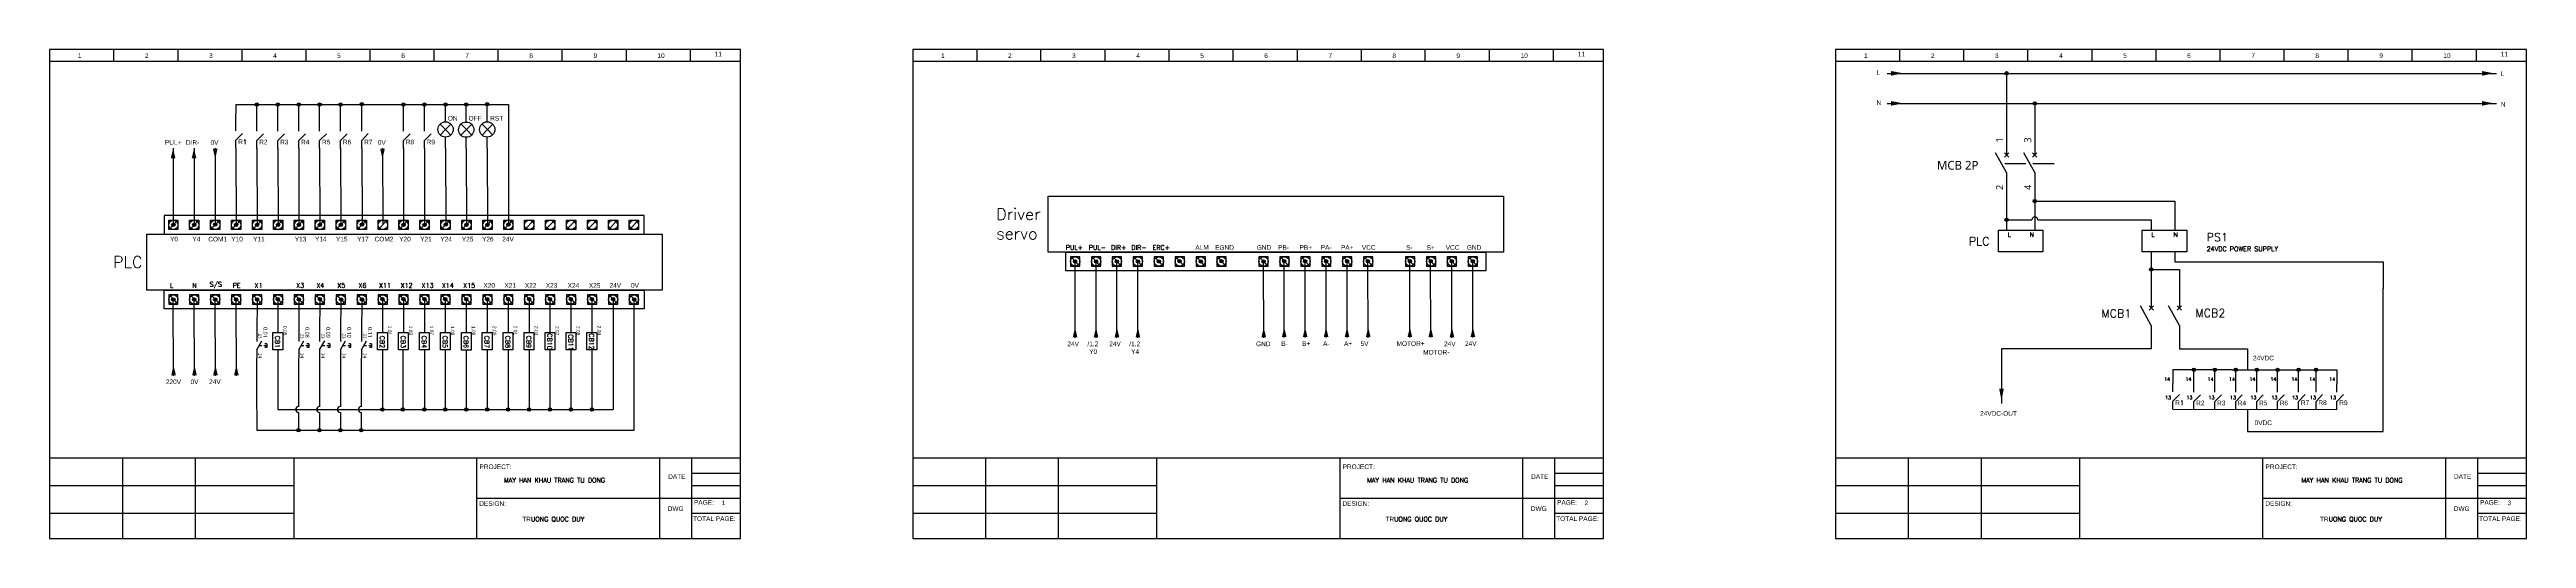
# Model space of a CAD drawing. Header units: inches. Extents: x 6234 to 7299, y 2340 to 2550.
import ezdxf
from ezdxf.enums import TextEntityAlignment as Align

# ---------------------------------------------------------------- set-up
doc = ezdxf.new("R2010")
doc.units = ezdxf.units.IN
doc.header["$MEASUREMENT"] = 0
for name, color, linetype in [('PHA_A', 1, 'Continuous'), ('PHA_N', 7, 'Continuous'), ('RED_2.5mm^2', 1, 'Continuous'), ('SYMS', 7, 'Continuous'), ('TAGS', 51, 'Continuous'), ('TERMS', 4, 'Continuous'), ('THIET_BI', 4, 'Continuous')]:
    doc.layers.add(name, color=color, linetype=linetype)
doc.styles.get("Standard").update_dxf_attribs({"font": 'arial.ttf'})
doc.styles.add('WD_IEC', font='Meiryo UI.ttf')

# ---------------------------------------------------------------- blocks, each defined once
blk = doc.blocks.new('HPB11')
for p, q in [((-7.5, 0), (-2.5, 0)), ((2.5, 0), (-3.1, 3.1)), ((-1.2, 6.2), (1.2, 6.2)), ((-1.2, 6.2), (-1.2, 5)), ((0, 6.2), (0, 4.4)), ((0, 3.1), (0, 1.4)), ((1.2, 6.2), (1.2, 5)), ((2.5, 0), (7.5, 0))]:
    blk.add_line(p, q)
at = {"style": 'WD_IEC'}
for tag, p in [('TAG1', (-5, 4.1)), ('INST', (-5, 10.1)), ('LOC', (-5, 7.1)), ('DESC1', (-5, -10.5)), ('DESC2', (-5, -13.5)), ('DESC3', (-5, -16.5))]:
    blk.add_attdef(tag, text='', height=2.5, dxfattribs=at).set_placement(p, align=Align.RIGHT)
for tag, p, height, flags in [('TERM01', (-7.5, 1), 2, 8), ('X4TERM01', (-7.5, 0), 0.32, 1), ('X8LINK', (0, 0), 0.32, 1), ('CAT', (4.9, 9.6), 1.5, 9), ('MFG', (4.9, 12.1), 1.5, 9), ('X1TERM02', (7.5, 0), 0.32, 1), ('ASSYCODE', (3.5, -2.8), 1, 1), ('FAMILY', (3.5, -4.2), 1, 1), ('CATDESC', (3.5, -5.8), 1, 1), ('CONTACT', (3.5, -7.5), 1, 1), ('COMMON', (4.8, -8.8), 1, 1)]:
    blk.add_attdef(tag, p, '', height=height, dxfattribs=dict(at, flags=flags))
at = {"style": 'WD_IEC', "flags": 8}
blk.add_attdef('TERM02', text='', height=2, dxfattribs=at).set_placement((7.5, 1), align=Align.RIGHT)
at = {"lineweight": 15, "style": 'WD_IEC'}
blk.add_attdef('XREF', text='', height=2.5, dxfattribs=at).set_placement((-5, -7.5), align=Align.RIGHT)
blk = doc.blocks.new('WDDOT')
for radius in [0.72, 0.449, 0.223]:
    blk.add_circle((0, 0), radius)
blk = doc.blocks.new('VCB1')
for p, q in [((0, 7.5), (0, 2.5)), ((0, -2.5), (-3.12, 3.12)), ((0.62, 1.88), (-0.62, 3.12)), ((-0.62, 1.88), (0.62, 3.12)), ((0, -2.5), (0, -7.5))]:
    blk.add_line(p, q)
at = {"style": 'WD_IEC'}
for tag, p in [('INST', (-8, 5.25)), ('TAG1', (-8, -1.75)), ('LOC', (-8, 1.75)), ('RATING1', (-8, -6.35)), ('DESC1', (-8, -14.35)), ('DESC2', (-8, -17.85)), ('DESC3', (-8, -21.35))]:
    blk.add_attdef(tag, text='', height=2.5, dxfattribs=at).set_placement(p, align=Align.RIGHT)
at = {"style": 'WD_IEC', "flags": 1}
for tag, p, height in [('X2TERM01', (0, 7.5), 0.32), ('MFG', (2.75, 6.5), 1.5), ('X4LINK', (-2, 0), 0.32), ('X1LINK', (-0.5, 0), 0.32), ('CAT', (2.75, 4), 1.5), ('X8TERM02', (0, -7.5), 0.32), ('ASSYCODE', (1, -9), 1), ('CATDESC', (1, -12), 1), ('CONTACT', (1, -13.5), 1), ('FAMILY', (1, -10.5), 1), ('COMMON', (2.25, -14.75), 1)]:
    blk.add_attdef(tag, p, '', height=height, dxfattribs=at)
at = {"style": 'WD_IEC'}
blk.add_attdef('TERM01', text='', height=2, rotation=90, dxfattribs=at).set_placement((-1, 7.5), align=Align.RIGHT)
blk.add_attdef('TERM02', (-1, -7.5), '', height=2, rotation=90, dxfattribs=at)
at = {"lineweight": 15, "style": 'WD_IEC'}
blk.add_attdef('XREF', text='', height=2.5, dxfattribs=at).set_placement((-8, -10.35), align=Align.RIGHT)
blk = doc.blocks.new('VCB2')
for p, q in [((0, 7.5), (0, 2.5)), ((0, -2.5), (-3.12, 3.12)), ((0.62, 1.88), (-0.62, 3.12)), ((-0.62, 1.88), (0.62, 3.12)), ((0, -2.5), (0, -7.5))]:
    blk.add_line(p, q)
at = {"style": 'WD_IEC', "flags": 1}
for tag, p, height in [('X2TERM01', (0, 7.5), 0.32), ('X4LINK', (-2.5, 0), 0.32), ('X1LINK', (-0.5, 0), 0.32), ('X8TERM02', (0, -7.5), 0.32), ('CONTACT', (1, -13.5), 1), ('FAMILY', (1, -10.5), 1)]:
    blk.add_attdef(tag, p, '', height=height, dxfattribs=at)
at = {"style": 'WD_IEC'}
for tag, p in [('INST', (-8, 2.65)), ('LOC', (-8, -0.35)), ('TAG2', (-8, -3.35)), ('DESC1', (-8, -13.35)), ('DESC2', (-8, -16.35)), ('DESC3', (-8, -19.35))]:
    blk.add_attdef(tag, text='', height=2.5, dxfattribs=at).set_placement(p, align=Align.RIGHT)
blk.add_attdef('TERM01', text='', height=2, rotation=90, dxfattribs=at).set_placement((-1, 7.5), align=Align.RIGHT)
blk.add_attdef('TERM02', (-1, -7.5), '', height=2, rotation=90, dxfattribs=at)
at = {"style": 'WD_IEC', "flags": 1}
blk.add_attdef('RATING1', text='', height=2.5, dxfattribs=at).set_placement((-8, -6.35), align=Align.RIGHT)
at = {"lineweight": 15, "style": 'WD_IEC'}
blk.add_attdef('XREF', text='', height=2.5, dxfattribs=at).set_placement((-8, -10.35), align=Align.RIGHT)

msp = doc.modelspace()

# ---------------------------------------------------------------- linework, layer by layer
for p, q in [((6530.9, 2549.6), (6233.9, 2549.6)), ((6233.9, 2549.6), (6233.9, 2339.6)), ((6261.4, 2549.6), (6261.4, 2544.5)), ((6289, 2549.6), (6289, 2544.5)), ((6316.5, 2549.6), (6316.5, 2544.5)), ((6344, 2549.6), (6344, 2544.5)), ((6371.5, 2549.6), (6371.5, 2544.5)), ((6399.1, 2549.6), (6399.1, 2544.5)), ((6426.6, 2549.6), (6426.6, 2544.5)), ((6454.1, 2549.6), (6454.1, 2544.5)), ((6481.7, 2549.6), (6481.7, 2544.5)), ((6509.2, 2549.6), (6509.2, 2544.5)), ((6530.9, 2339.6), (6530.9, 2549.6)), ((6901.9, 2549.6), (6604.9, 2549.6)), ((6604.9, 2549.6), (6604.9, 2339.6)), ((6632.4, 2549.6), (6632.4, 2544.5)), ((6659.9, 2549.6), (6659.9, 2544.5)), ((6687.5, 2549.6), (6687.5, 2544.5)), ((6715, 2549.6), (6715, 2544.5)), ((6742.5, 2549.6), (6742.5, 2544.5)), ((6770.1, 2549.6), (6770.1, 2544.5)), ((6797.6, 2549.6), (6797.6, 2544.5)), ((6825.1, 2549.6), (6825.1, 2544.5)), ((6852.7, 2549.6), (6852.7, 2544.5)), ((6880.2, 2549.6), (6880.2, 2544.5)), ((6901.9, 2339.6), (6901.9, 2549.6)), ((7298.5, 2549.6), (7001.5, 2549.6)), ((7001.5, 2549.6), (7001.5, 2339.6)), ((7029.1, 2549.6), (7029.1, 2544.5)), ((7056.6, 2549.6), (7056.6, 2544.5)), ((7084.1, 2549.6), (7084.1, 2544.5)), ((7111.7, 2549.6), (7111.7, 2544.5)), ((7139.2, 2549.6), (7139.2, 2544.5)), ((7166.7, 2549.6), (7166.7, 2544.5)), ((7194.3, 2549.6), (7194.3, 2544.5)), ((7221.8, 2549.6), (7221.8, 2544.5)), ((7249.3, 2549.6), (7249.3, 2544.5)), ((7276.9, 2549.6), (7276.9, 2544.5)), ((7298.5, 2339.6), (7298.5, 2549.6)), ((6530.9, 2544.5), (6233.9, 2544.5)), ((6901.9, 2544.5), (6604.9, 2544.5)), ((7298.5, 2544.5), (7001.5, 2544.5)), ((6233.9, 2374.3), (6530.9, 2374.3)), ((6265.2, 2374.3), (6265.2, 2339.6)), ((6296.5, 2374.3), (6296.5, 2339.6)), ((6339, 2339.6), (6339, 2374.3)), ((6417.6, 2339.6), (6417.6, 2374.3)), ((6496.2, 2339.6), (6496.2, 2374.3)), ((6509.8, 2374.3), (6509.8, 2339.6)), ((6604.9, 2374.3), (6901.9, 2374.3)), ((6636.2, 2374.3), (6636.2, 2339.6)), ((6667.5, 2374.3), (6667.5, 2339.6)), ((6709.9, 2339.6), (6709.9, 2374.3)), ((6788.6, 2339.6), (6788.6, 2374.3)), ((6867.2, 2339.6), (6867.2, 2374.3)), ((6880.8, 2374.3), (6880.8, 2339.6)), ((7001.5, 2374.3), (7298.5, 2374.3)), ((7032.8, 2374.3), (7032.8, 2339.6)), ((7064.1, 2374.3), (7064.1, 2339.6)), ((7106.6, 2339.6), (7106.6, 2374.3)), ((7185.3, 2339.6), (7185.3, 2374.3)), ((7263.9, 2339.6), (7263.9, 2374.3)), ((7277.5, 2374.3), (7277.5, 2339.6)), ((6509.8, 2367.7), (6530.9, 2367.7)), ((6880.8, 2367.7), (6901.9, 2367.7)), ((7277.5, 2367.7), (7298.5, 2367.7)), ((6233.9, 2362.3), (6339, 2362.3)), ((6417.6, 2356.9), (6496.2, 2356.9)), ((6496.2, 2356.9), (6513.3, 2356.9)), ((6509.8, 2362.3), (6530.9, 2362.3)), ((6513.3, 2356.9), (6530.9, 2356.9)), ((6604.9, 2362.3), (6709.9, 2362.3)), ((6788.6, 2356.9), (6867.2, 2356.9)), ((6867.2, 2356.9), (6884.3, 2356.9)), ((6880.8, 2362.3), (6901.9, 2362.3)), ((6884.3, 2356.9), (6901.9, 2356.9)), ((7001.5, 2362.3), (7106.6, 2362.3)), ((7185.3, 2356.9), (7263.9, 2356.9)), ((7263.9, 2356.9), (7281, 2356.9)), ((7277.5, 2362.3), (7298.5, 2362.3)), ((7281, 2356.9), (7298.5, 2356.9)), ((6233.9, 2350.4), (6339, 2350.4)), ((6509.8, 2350.4), (6530.9, 2350.4)), ((6604.9, 2350.4), (6709.9, 2350.4)), ((6880.8, 2350.4), (6901.9, 2350.4)), ((7001.5, 2350.4), (7106.6, 2350.4)), ((7277.5, 2350.4), (7298.5, 2350.4)), ((6233.9, 2339.6), (6530.9, 2339.6)), ((6604.9, 2339.6), (6901.9, 2339.6)), ((7001.5, 2339.6), (7298.5, 2339.6))]:
    msp.add_line(p, q)
at = {"ltscale": 0.5}
for p, q in [((6314, 2514.7), (6314, 2518.2)), ((6314, 2510.7), (6316.9, 2513.5)), ((6323, 2514.6), (6323, 2518.1)), ((6323, 2510.6), (6325.9, 2513.4)), ((6332, 2514.6), (6332, 2518.1)), ((6332, 2510.6), (6334.9, 2513.4)), ((6341, 2514.6), (6341, 2518.1)), ((6341, 2510.6), (6343.9, 2513.4)), ((6350, 2514.6), (6350, 2518.1)), ((6350, 2510.6), (6352.9, 2513.4)), ((6359, 2514.5), (6359, 2518)), ((6359, 2510.5), (6361.8, 2513.4)), ((6368.1, 2514.6), (6368.1, 2518.1)), ((6368.1, 2510.6), (6370.9, 2513.5)), ((6386, 2514.6), (6386, 2518.1)), ((6386, 2510.6), (6388.9, 2513.4)), ((6395, 2514.6), (6395, 2518.1)), ((6395, 2510.6), (6397.9, 2513.4)), ((6402.1, 2517.3), (6401.8, 2517.6)), ((6404.1, 2515.3), (6401.8, 2512.9)), ((6404.1, 2515.3), (6402.1, 2517.3)), ((6404.1, 2515.3), (6406.1, 2517.3)), ((6404.1, 2515.3), (6406.4, 2512.9)), ((6406.1, 2517.3), (6406.4, 2517.6)), ((6411.1, 2517.3), (6410.7, 2517.6)), ((6413.1, 2515.3), (6410.7, 2512.9)), ((6413.1, 2515.3), (6411.1, 2517.3)), ((6413.1, 2515.3), (6415.1, 2517.3)), ((6413.1, 2515.3), (6415.4, 2512.9)), ((6415.1, 2517.3), (6415.4, 2517.6)), ((6420.1, 2517.3), (6419.8, 2517.6)), ((6422.1, 2515.3), (6419.8, 2512.9)), ((6422.1, 2515.3), (6420.1, 2517.3)), ((6422.1, 2515.3), (6424.1, 2517.3)), ((6422.1, 2515.3), (6424.4, 2512.9)), ((6424.1, 2517.3), (6424.4, 2517.6)), ((6314, 2507.2), (6314, 2510.7)), ((6323, 2507.1), (6323, 2510.6)), ((6332, 2507.1), (6332, 2510.6)), ((6341, 2507.1), (6341, 2510.6)), ((6350, 2507.1), (6350, 2510.6)), ((6359, 2507), (6359, 2510.5)), ((6368.1, 2507.1), (6368.1, 2510.6)), ((6386, 2507.1), (6386, 2510.6)), ((6395, 2507.1), (6395, 2510.6)), ((6404.1, 2507.3), (6404.1, 2512)), ((6413, 2507.2), (6413, 2511.9)), ((6422, 2507.3), (6422, 2512)), ((6288.5, 2475.8), (6285.7, 2472.9)), ((6297.5, 2475.8), (6294.7, 2472.9)), ((6306.5, 2475.8), (6303.7, 2472.9)), ((6315.5, 2475.8), (6312.7, 2472.9)), ((6324.5, 2475.8), (6321.7, 2472.9)), ((6333.5, 2475.8), (6330.7, 2472.9)), ((6342.5, 2475.8), (6339.7, 2472.9)), ((6351.5, 2475.8), (6348.7, 2472.9)), ((6360.5, 2475.8), (6357.7, 2472.9)), ((6369.5, 2475.8), (6366.7, 2472.9)), ((6378.5, 2475.8), (6375.7, 2472.9)), ((6387.5, 2475.8), (6384.7, 2472.9)), ((6396.5, 2475.8), (6393.7, 2472.9)), ((6405.5, 2475.8), (6402.7, 2472.9)), ((6414.5, 2475.8), (6411.7, 2472.9)), ((6423.5, 2475.8), (6420.7, 2472.9)), ((6432.5, 2475.8), (6429.7, 2472.9)), ((6441.5, 2475.8), (6438.7, 2472.9)), ((6450.5, 2475.8), (6447.7, 2472.9)), ((6459.5, 2475.8), (6456.7, 2472.9)), ((6468.5, 2475.8), (6465.7, 2472.9)), ((6477.5, 2475.8), (6474.7, 2472.9)), ((6486.5, 2475.8), (6483.7, 2472.9)), ((6676.1, 2457.2), (6673.3, 2460.1)), ((6685.1, 2457.2), (6682.3, 2460.1)), ((6694.1, 2457.2), (6691.3, 2460.1)), ((6703.1, 2457.2), (6700.3, 2460.1)), ((6712.1, 2457.2), (6709.3, 2460.1)), ((6721.1, 2457.2), (6718.3, 2460.1)), ((6730.1, 2457.2), (6727.3, 2460.1)), ((6739.1, 2457.2), (6736.3, 2460.1)), ((6757.1, 2457.2), (6754.3, 2460.1)), ((6766.1, 2457.2), (6763.3, 2460.1)), ((6775.1, 2457.2), (6772.3, 2460.1)), ((6784.1, 2457.2), (6781.3, 2460.1)), ((6793.1, 2457.2), (6790.3, 2460.1)), ((6802.1, 2457.2), (6799.3, 2460.1)), ((6820.1, 2457.2), (6817.3, 2460.1)), ((6829.1, 2457.2), (6826.3, 2460.1)), ((6838.1, 2457.2), (6835.3, 2460.1)), ((6847.1, 2457.2), (6844.3, 2460.1)), ((7147.4, 2462.7), (7147.4, 2458.4)), ((7147.4, 2458.4), (7237, 2458.4)), ((7237, 2458.4), (7237, 2446.8)), ((6288.5, 2440.9), (6285.7, 2443.8)), ((6297.5, 2440.9), (6294.7, 2443.8)), ((6306.5, 2440.9), (6303.7, 2443.8)), ((6315.5, 2440.9), (6312.7, 2443.8)), ((6324.5, 2440.9), (6321.7, 2443.8)), ((6333.5, 2440.9), (6330.7, 2443.8)), ((6342.5, 2440.9), (6339.7, 2443.8)), ((6351.5, 2440.9), (6348.7, 2443.8)), ((6360.5, 2440.9), (6357.7, 2443.8)), ((6369.5, 2440.9), (6366.7, 2443.8)), ((6378.5, 2440.9), (6375.7, 2443.8)), ((6387.5, 2440.9), (6384.7, 2443.8)), ((6396.5, 2440.9), (6393.7, 2443.8)), ((6405.5, 2440.9), (6402.7, 2443.8)), ((6414.5, 2440.9), (6411.7, 2443.8)), ((6423.5, 2440.9), (6420.7, 2443.8)), ((6432.5, 2440.9), (6429.7, 2443.8)), ((6441.5, 2440.9), (6438.7, 2443.8)), ((6450.5, 2440.9), (6447.7, 2443.8)), ((6459.5, 2440.9), (6456.7, 2443.8)), ((6468.5, 2440.9), (6465.7, 2443.8)), ((6477.5, 2440.9), (6474.7, 2443.8)), ((6486.5, 2440.9), (6483.7, 2443.8)), ((7237, 2385.5), (7237, 2446.8)), ((7146.6, 2402.6), (7146.6, 2406.1)), ((7146.6, 2398.6), (7149.4, 2401.4)), ((7146.6, 2395.1), (7146.6, 2398.6)), ((7155.6, 2402.5), (7155.6, 2406)), ((7155.6, 2398.5), (7158.4, 2401.3)), ((7155.6, 2395), (7155.6, 2398.5)), ((7164.6, 2402.5), (7164.6, 2406)), ((7164.6, 2398.5), (7167.4, 2401.3)), ((7164.6, 2395), (7164.6, 2398.5)), ((7173.6, 2402.5), (7173.6, 2406)), ((7173.6, 2398.5), (7176.4, 2401.3)), ((7173.6, 2395), (7173.6, 2398.5)), ((7182.6, 2402.5), (7182.6, 2406)), ((7182.6, 2398.5), (7185.4, 2401.3)), ((7182.6, 2395), (7182.6, 2398.5)), ((7191.6, 2402.5), (7191.6, 2406)), ((7191.6, 2398.5), (7194.4, 2401.3)), ((7191.6, 2395), (7191.6, 2398.5)), ((7200.6, 2402.5), (7200.6, 2406)), ((7200.6, 2398.5), (7203.5, 2401.4)), ((7200.6, 2395), (7200.6, 2398.5)), ((7208.1, 2402.5), (7208.1, 2406)), ((7208.1, 2398.5), (7210.9, 2401.4)), ((7208.1, 2395), (7208.1, 2398.5)), ((7217.1, 2402.5), (7217.1, 2406)), ((7217.1, 2398.5), (7219.9, 2401.4)), ((7217.1, 2395), (7217.1, 2398.5)), ((7146.6, 2395.1), (7217.1, 2395)), ((7178.6, 2395.1), (7178.6, 2385.5)), ((7178.6, 2385.5), (7237, 2385.5))]:
    msp.add_line(p, q, dxfattribs=at)
for points in [[(6287, 2502.9, 2, 0, 0), (6287, 2507.2, 0, 0, 0)], [(6296, 2502.9, 2, 0, 0), (6296, 2507.2, 0, 0, 0)], [(6305.1, 2507, 2, 0, 0), (6305.1, 2502.7, 0, 0, 0)], [(6377, 2507, 2, 0, 0), (6377, 2502.7, 0, 0, 0)], [(6674.7, 2426, 2, 0, 0), (6674.7, 2430.3, 0, 0, 0)], [(6683.7, 2426, 2, 0, 0), (6683.7, 2430.3, 0, 0, 0)], [(6692.7, 2426, 2, 0, 0), (6692.7, 2430.3, 0, 0, 0)], [(6701.7, 2426, 2, 0, 0), (6701.7, 2430.3, 0, 0, 0)], [(6755.8, 2426, 2, 0, 0), (6755.8, 2430.3, 0, 0, 0)], [(6764.6, 2426.1, 2, 0, 0), (6764.6, 2430.4, 0, 0, 0)], [(6773.6, 2426.1, 2, 0, 0), (6773.6, 2430.4, 0, 0, 0)], [(6782.6, 2426.1, 2, 0, 0), (6782.6, 2430.4, 0, 0, 0)], [(6791.6, 2426.1, 2, 0, 0), (6791.6, 2430.4, 0, 0, 0)], [(6800.7, 2426.1, 2, 0, 0), (6800.7, 2430.4, 0, 0, 0)], [(6818.6, 2426.1, 2, 0, 0), (6818.6, 2430.4, 0, 0, 0)], [(6827.6, 2426.2, 2, 0, 0), (6827.6, 2430.4, 0, 0, 0)], [(6836.7, 2426, 2, 0, 0), (6836.7, 2430.3, 0, 0, 0)], [(6845.7, 2426.1, 2, 0, 0), (6845.7, 2430.4, 0, 0, 0)], [(6287.2, 2409.7, 2, 0, 0), (6287.2, 2414, 0, 0, 0)], [(6296.2, 2409.7, 2, 0, 0), (6296.2, 2414, 0, 0, 0)], [(6305.2, 2409.7, 2, 0, 0), (6305.2, 2414, 0, 0, 0)], [(6314.2, 2409.7, 2, 0, 0), (6314.2, 2414, 0, 0, 0)]]:
    msp.add_lwpolyline(points, format="xyseb")
for points in [[(6663.2, 2486.6), (6858.8, 2486.6), (6858.8, 2462.6), (6663.2, 2462.6)], [(6275.7, 2470.3), (6497.2, 2470.3), (6497.2, 2446.3), (6275.7, 2446.3)], [(6283.1, 2470.3), (6489.5, 2470.3), (6489.5, 2478.3), (6283.1, 2478.3)], [(6285.1, 2476.3), (6289.1, 2476.3), (6289.1, 2472.3), (6285.1, 2472.3)], [(6294.1, 2476.3), (6298.1, 2476.3), (6298.1, 2472.3), (6294.1, 2472.3)], [(6294.1, 2476.3), (6298.1, 2476.3), (6298.1, 2472.3), (6294.1, 2472.3)], [(6303.1, 2476.3), (6307.1, 2476.3), (6307.1, 2472.3), (6303.1, 2472.3)], [(6303.1, 2476.3), (6307.1, 2476.3), (6307.1, 2472.3), (6303.1, 2472.3)], [(6312.1, 2476.3), (6316.1, 2476.3), (6316.1, 2472.3), (6312.1, 2472.3)], [(6312.1, 2476.3), (6316.1, 2476.3), (6316.1, 2472.3), (6312.1, 2472.3)], [(6321.1, 2476.3), (6325.1, 2476.3), (6325.1, 2472.3), (6321.1, 2472.3)], [(6321.1, 2476.3), (6325.1, 2476.3), (6325.1, 2472.3), (6321.1, 2472.3)], [(6330.1, 2476.3), (6334.1, 2476.3), (6334.1, 2472.3), (6330.1, 2472.3)], [(6330.1, 2476.3), (6334.1, 2476.3), (6334.1, 2472.3), (6330.1, 2472.3)], [(6339.1, 2476.3), (6343.1, 2476.3), (6343.1, 2472.3), (6339.1, 2472.3)], [(6339.1, 2476.3), (6343.1, 2476.3), (6343.1, 2472.3), (6339.1, 2472.3)], [(6348.1, 2476.3), (6352.1, 2476.3), (6352.1, 2472.3), (6348.1, 2472.3)], [(6348.1, 2476.3), (6352.1, 2476.3), (6352.1, 2472.3), (6348.1, 2472.3)], [(6357.1, 2476.3), (6361.1, 2476.3), (6361.1, 2472.3), (6357.1, 2472.3)], [(6357.1, 2476.3), (6361.1, 2476.3), (6361.1, 2472.3), (6357.1, 2472.3)], [(6366.1, 2476.3), (6370.1, 2476.3), (6370.1, 2472.3), (6366.1, 2472.3)], [(6366.1, 2476.3), (6370.1, 2476.3), (6370.1, 2472.3), (6366.1, 2472.3)], [(6375.1, 2476.3), (6379.1, 2476.3), (6379.1, 2472.3), (6375.1, 2472.3)], [(6375.1, 2476.3), (6379.1, 2476.3), (6379.1, 2472.3), (6375.1, 2472.3)], [(6384.1, 2476.3), (6388.1, 2476.3), (6388.1, 2472.3), (6384.1, 2472.3)], [(6384.1, 2476.3), (6388.1, 2476.3), (6388.1, 2472.3), (6384.1, 2472.3)], [(6393.1, 2476.3), (6397.1, 2476.3), (6397.1, 2472.3), (6393.1, 2472.3)], [(6393.1, 2476.3), (6397.1, 2476.3), (6397.1, 2472.3), (6393.1, 2472.3)], [(6402.1, 2476.3), (6406.1, 2476.3), (6406.1, 2472.3), (6402.1, 2472.3)], [(6402.1, 2476.3), (6406.1, 2476.3), (6406.1, 2472.3), (6402.1, 2472.3)], [(6411.1, 2476.3), (6415.1, 2476.3), (6415.1, 2472.3), (6411.1, 2472.3)], [(6411.1, 2476.3), (6415.1, 2476.3), (6415.1, 2472.3), (6411.1, 2472.3)], [(6420.1, 2476.3), (6424.1, 2476.3), (6424.1, 2472.3), (6420.1, 2472.3)], [(6420.1, 2476.3), (6424.1, 2476.3), (6424.1, 2472.3), (6420.1, 2472.3)], [(6429.1, 2476.3), (6433.1, 2476.3), (6433.1, 2472.3), (6429.1, 2472.3)], [(6429.1, 2476.3), (6433.1, 2476.3), (6433.1, 2472.3), (6429.1, 2472.3)], [(6438.1, 2476.3), (6442.1, 2476.3), (6442.1, 2472.3), (6438.1, 2472.3)], [(6438.1, 2476.3), (6442.1, 2476.3), (6442.1, 2472.3), (6438.1, 2472.3)], [(6447.1, 2476.3), (6451.1, 2476.3), (6451.1, 2472.3), (6447.1, 2472.3)], [(6447.1, 2476.3), (6451.1, 2476.3), (6451.1, 2472.3), (6447.1, 2472.3)], [(6456.1, 2476.3), (6460.1, 2476.3), (6460.1, 2472.3), (6456.1, 2472.3)], [(6456.1, 2476.3), (6460.1, 2476.3), (6460.1, 2472.3), (6456.1, 2472.3)], [(6465.1, 2476.3), (6469.1, 2476.3), (6469.1, 2472.3), (6465.1, 2472.3)], [(6465.1, 2476.3), (6469.1, 2476.3), (6469.1, 2472.3), (6465.1, 2472.3)], [(6474.1, 2476.3), (6478.1, 2476.3), (6478.1, 2472.3), (6474.1, 2472.3)], [(6474.1, 2476.3), (6478.1, 2476.3), (6478.1, 2472.3), (6474.1, 2472.3)], [(6483.1, 2476.3), (6487.1, 2476.3), (6487.1, 2472.3), (6483.1, 2472.3)], [(6483.1, 2476.3), (6487.1, 2476.3), (6487.1, 2472.3), (6483.1, 2472.3)], [(7071.6, 2472.1), (7090.7, 2472.1), (7090.7, 2462.7), (7071.6, 2462.7)], [(7133.4, 2472.1), (7152.5, 2472.1), (7152.5, 2462.7), (7133.4, 2462.7)], [(6670.7, 2462.6), (6851.3, 2462.6), (6851.3, 2454.6), (6670.7, 2454.6)], [(6672.7, 2456.6), (6676.7, 2456.6), (6676.7, 2460.6), (6672.7, 2460.6)], [(6672.7, 2456.6), (6676.7, 2456.6), (6676.7, 2460.6), (6672.7, 2460.6)], [(6681.7, 2456.6), (6685.7, 2456.6), (6685.7, 2460.6), (6681.7, 2460.6)], [(6681.7, 2456.6), (6685.7, 2456.6), (6685.7, 2460.6), (6681.7, 2460.6)], [(6681.7, 2456.6), (6685.7, 2456.6), (6685.7, 2460.6), (6681.7, 2460.6)], [(6690.7, 2456.6), (6694.7, 2456.6), (6694.7, 2460.6), (6690.7, 2460.6)], [(6690.7, 2456.6), (6694.7, 2456.6), (6694.7, 2460.6), (6690.7, 2460.6)], [(6690.7, 2456.6), (6694.7, 2456.6), (6694.7, 2460.6), (6690.7, 2460.6)], [(6699.7, 2456.6), (6703.7, 2456.6), (6703.7, 2460.6), (6699.7, 2460.6)], [(6699.7, 2456.6), (6703.7, 2456.6), (6703.7, 2460.6), (6699.7, 2460.6)], [(6699.7, 2456.6), (6703.7, 2456.6), (6703.7, 2460.6), (6699.7, 2460.6)], [(6708.7, 2456.6), (6712.7, 2456.6), (6712.7, 2460.6), (6708.7, 2460.6)], [(6708.7, 2456.6), (6712.7, 2456.6), (6712.7, 2460.6), (6708.7, 2460.6)], [(6708.7, 2456.6), (6712.7, 2456.6), (6712.7, 2460.6), (6708.7, 2460.6)], [(6717.7, 2456.6), (6721.7, 2456.6), (6721.7, 2460.6), (6717.7, 2460.6)], [(6717.7, 2456.6), (6721.7, 2456.6), (6721.7, 2460.6), (6717.7, 2460.6)], [(6717.7, 2456.6), (6721.7, 2456.6), (6721.7, 2460.6), (6717.7, 2460.6)], [(6726.7, 2456.6), (6730.7, 2456.6), (6730.7, 2460.6), (6726.7, 2460.6)], [(6726.7, 2456.6), (6730.7, 2456.6), (6730.7, 2460.6), (6726.7, 2460.6)], [(6726.7, 2456.6), (6730.7, 2456.6), (6730.7, 2460.6), (6726.7, 2460.6)], [(6735.7, 2456.6), (6739.7, 2456.6), (6739.7, 2460.6), (6735.7, 2460.6)], [(6735.7, 2456.6), (6739.7, 2456.6), (6739.7, 2460.6), (6735.7, 2460.6)], [(6735.7, 2456.6), (6739.7, 2456.6), (6739.7, 2460.6), (6735.7, 2460.6)], [(6753.7, 2456.6), (6757.7, 2456.6), (6757.7, 2460.6), (6753.7, 2460.6)], [(6753.7, 2456.6), (6757.7, 2456.6), (6757.7, 2460.6), (6753.7, 2460.6)], [(6753.7, 2456.6), (6757.7, 2456.6), (6757.7, 2460.6), (6753.7, 2460.6)], [(6762.7, 2456.6), (6766.7, 2456.6), (6766.7, 2460.6), (6762.7, 2460.6)], [(6762.7, 2456.6), (6766.7, 2456.6), (6766.7, 2460.6), (6762.7, 2460.6)], [(6762.7, 2456.6), (6766.7, 2456.6), (6766.7, 2460.6), (6762.7, 2460.6)], [(6771.7, 2456.6), (6775.7, 2456.6), (6775.7, 2460.6), (6771.7, 2460.6)], [(6771.7, 2456.6), (6775.7, 2456.6), (6775.7, 2460.6), (6771.7, 2460.6)], [(6771.7, 2456.6), (6775.7, 2456.6), (6775.7, 2460.6), (6771.7, 2460.6)], [(6780.7, 2456.6), (6784.7, 2456.6), (6784.7, 2460.6), (6780.7, 2460.6)], [(6780.7, 2456.6), (6784.7, 2456.6), (6784.7, 2460.6), (6780.7, 2460.6)], [(6780.7, 2456.6), (6784.7, 2456.6), (6784.7, 2460.6), (6780.7, 2460.6)], [(6789.7, 2456.6), (6793.7, 2456.6), (6793.7, 2460.6), (6789.7, 2460.6)], [(6789.7, 2456.6), (6793.7, 2456.6), (6793.7, 2460.6), (6789.7, 2460.6)], [(6789.7, 2456.6), (6793.7, 2456.6), (6793.7, 2460.6), (6789.7, 2460.6)], [(6798.7, 2456.6), (6802.7, 2456.6), (6802.7, 2460.6), (6798.7, 2460.6)], [(6798.7, 2456.6), (6802.7, 2456.6), (6802.7, 2460.6), (6798.7, 2460.6)], [(6798.7, 2456.6), (6802.7, 2456.6), (6802.7, 2460.6), (6798.7, 2460.6)], [(6816.7, 2456.6), (6820.7, 2456.6), (6820.7, 2460.6), (6816.7, 2460.6)], [(6816.7, 2456.6), (6820.7, 2456.6), (6820.7, 2460.6), (6816.7, 2460.6)], [(6816.7, 2456.6), (6820.7, 2456.6), (6820.7, 2460.6), (6816.7, 2460.6)], [(6825.7, 2456.6), (6829.7, 2456.6), (6829.7, 2460.6), (6825.7, 2460.6)], [(6825.7, 2456.6), (6829.7, 2456.6), (6829.7, 2460.6), (6825.7, 2460.6)], [(6825.7, 2456.6), (6829.7, 2456.6), (6829.7, 2460.6), (6825.7, 2460.6)], [(6834.7, 2456.6), (6838.7, 2456.6), (6838.7, 2460.6), (6834.7, 2460.6)], [(6834.7, 2456.6), (6838.7, 2456.6), (6838.7, 2460.6), (6834.7, 2460.6)], [(6834.7, 2456.6), (6838.7, 2456.6), (6838.7, 2460.6), (6834.7, 2460.6)], [(6843.7, 2456.6), (6847.7, 2456.6), (6847.7, 2460.6), (6843.7, 2460.6)], [(6843.7, 2456.6), (6847.7, 2456.6), (6847.7, 2460.6), (6843.7, 2460.6)], [(6843.7, 2456.6), (6847.7, 2456.6), (6847.7, 2460.6), (6843.7, 2460.6)], [(6283.1, 2446.3), (6489.5, 2446.3), (6489.5, 2438.3), (6283.1, 2438.3)], [(6285.1, 2440.3), (6289.1, 2440.3), (6289.1, 2444.3), (6285.1, 2444.3)], [(6285.1, 2440.3), (6289.1, 2440.3), (6289.1, 2444.3), (6285.1, 2444.3)], [(6294.1, 2440.3), (6298.1, 2440.3), (6298.1, 2444.3), (6294.1, 2444.3)], [(6294.1, 2440.3), (6298.1, 2440.3), (6298.1, 2444.3), (6294.1, 2444.3)], [(6294.1, 2440.3), (6298.1, 2440.3), (6298.1, 2444.3), (6294.1, 2444.3)], [(6303.1, 2440.3), (6307.1, 2440.3), (6307.1, 2444.3), (6303.1, 2444.3)], [(6303.1, 2440.3), (6307.1, 2440.3), (6307.1, 2444.3), (6303.1, 2444.3)], [(6303.1, 2440.3), (6307.1, 2440.3), (6307.1, 2444.3), (6303.1, 2444.3)], [(6312.1, 2440.3), (6316.1, 2440.3), (6316.1, 2444.3), (6312.1, 2444.3)], [(6312.1, 2440.3), (6316.1, 2440.3), (6316.1, 2444.3), (6312.1, 2444.3)], [(6312.1, 2440.3), (6316.1, 2440.3), (6316.1, 2444.3), (6312.1, 2444.3)], [(6321.1, 2440.3), (6325.1, 2440.3), (6325.1, 2444.3), (6321.1, 2444.3)], [(6321.1, 2440.3), (6325.1, 2440.3), (6325.1, 2444.3), (6321.1, 2444.3)], [(6321.1, 2440.3), (6325.1, 2440.3), (6325.1, 2444.3), (6321.1, 2444.3)], [(6330.1, 2440.3), (6334.1, 2440.3), (6334.1, 2444.3), (6330.1, 2444.3)], [(6330.1, 2440.3), (6334.1, 2440.3), (6334.1, 2444.3), (6330.1, 2444.3)], [(6330.1, 2440.3), (6334.1, 2440.3), (6334.1, 2444.3), (6330.1, 2444.3)], [(6339.1, 2440.3), (6343.1, 2440.3), (6343.1, 2444.3), (6339.1, 2444.3)], [(6339.1, 2440.3), (6343.1, 2440.3), (6343.1, 2444.3), (6339.1, 2444.3)], [(6339.1, 2440.3), (6343.1, 2440.3), (6343.1, 2444.3), (6339.1, 2444.3)], [(6348.1, 2440.3), (6352.1, 2440.3), (6352.1, 2444.3), (6348.1, 2444.3)], [(6348.1, 2440.3), (6352.1, 2440.3), (6352.1, 2444.3), (6348.1, 2444.3)], [(6348.1, 2440.3), (6352.1, 2440.3), (6352.1, 2444.3), (6348.1, 2444.3)], [(6357.1, 2440.3), (6361.1, 2440.3), (6361.1, 2444.3), (6357.1, 2444.3)], [(6357.1, 2440.3), (6361.1, 2440.3), (6361.1, 2444.3), (6357.1, 2444.3)], [(6357.1, 2440.3), (6361.1, 2440.3), (6361.1, 2444.3), (6357.1, 2444.3)], [(6366.1, 2440.3), (6370.1, 2440.3), (6370.1, 2444.3), (6366.1, 2444.3)], [(6366.1, 2440.3), (6370.1, 2440.3), (6370.1, 2444.3), (6366.1, 2444.3)], [(6366.1, 2440.3), (6370.1, 2440.3), (6370.1, 2444.3), (6366.1, 2444.3)], [(6375.1, 2440.3), (6379.1, 2440.3), (6379.1, 2444.3), (6375.1, 2444.3)], [(6375.1, 2440.3), (6379.1, 2440.3), (6379.1, 2444.3), (6375.1, 2444.3)], [(6375.1, 2440.3), (6379.1, 2440.3), (6379.1, 2444.3), (6375.1, 2444.3)], [(6384.1, 2440.3), (6388.1, 2440.3), (6388.1, 2444.3), (6384.1, 2444.3)], [(6384.1, 2440.3), (6388.1, 2440.3), (6388.1, 2444.3), (6384.1, 2444.3)], [(6384.1, 2440.3), (6388.1, 2440.3), (6388.1, 2444.3), (6384.1, 2444.3)], [(6393.1, 2440.3), (6397.1, 2440.3), (6397.1, 2444.3), (6393.1, 2444.3)], [(6393.1, 2440.3), (6397.1, 2440.3), (6397.1, 2444.3), (6393.1, 2444.3)], [(6393.1, 2440.3), (6397.1, 2440.3), (6397.1, 2444.3), (6393.1, 2444.3)], [(6402.1, 2440.3), (6406.1, 2440.3), (6406.1, 2444.3), (6402.1, 2444.3)], [(6402.1, 2440.3), (6406.1, 2440.3), (6406.1, 2444.3), (6402.1, 2444.3)], [(6402.1, 2440.3), (6406.1, 2440.3), (6406.1, 2444.3), (6402.1, 2444.3)], [(6411.1, 2440.3), (6415.1, 2440.3), (6415.1, 2444.3), (6411.1, 2444.3)], [(6411.1, 2440.3), (6415.1, 2440.3), (6415.1, 2444.3), (6411.1, 2444.3)], [(6411.1, 2440.3), (6415.1, 2440.3), (6415.1, 2444.3), (6411.1, 2444.3)], [(6420.1, 2440.3), (6424.1, 2440.3), (6424.1, 2444.3), (6420.1, 2444.3)], [(6420.1, 2440.3), (6424.1, 2440.3), (6424.1, 2444.3), (6420.1, 2444.3)], [(6420.1, 2440.3), (6424.1, 2440.3), (6424.1, 2444.3), (6420.1, 2444.3)], [(6429.1, 2440.3), (6433.1, 2440.3), (6433.1, 2444.3), (6429.1, 2444.3)], [(6429.1, 2440.3), (6433.1, 2440.3), (6433.1, 2444.3), (6429.1, 2444.3)], [(6429.1, 2440.3), (6433.1, 2440.3), (6433.1, 2444.3), (6429.1, 2444.3)], [(6438.1, 2440.3), (6442.1, 2440.3), (6442.1, 2444.3), (6438.1, 2444.3)], [(6438.1, 2440.3), (6442.1, 2440.3), (6442.1, 2444.3), (6438.1, 2444.3)], [(6438.1, 2440.3), (6442.1, 2440.3), (6442.1, 2444.3), (6438.1, 2444.3)], [(6447.1, 2440.3), (6451.1, 2440.3), (6451.1, 2444.3), (6447.1, 2444.3)], [(6447.1, 2440.3), (6451.1, 2440.3), (6451.1, 2444.3), (6447.1, 2444.3)], [(6447.1, 2440.3), (6451.1, 2440.3), (6451.1, 2444.3), (6447.1, 2444.3)], [(6456.1, 2440.3), (6460.1, 2440.3), (6460.1, 2444.3), (6456.1, 2444.3)], [(6456.1, 2440.3), (6460.1, 2440.3), (6460.1, 2444.3), (6456.1, 2444.3)], [(6456.1, 2440.3), (6460.1, 2440.3), (6460.1, 2444.3), (6456.1, 2444.3)], [(6465.1, 2440.3), (6469.1, 2440.3), (6469.1, 2444.3), (6465.1, 2444.3)], [(6465.1, 2440.3), (6469.1, 2440.3), (6469.1, 2444.3), (6465.1, 2444.3)], [(6465.1, 2440.3), (6469.1, 2440.3), (6469.1, 2444.3), (6465.1, 2444.3)], [(6474.1, 2440.3), (6478.1, 2440.3), (6478.1, 2444.3), (6474.1, 2444.3)], [(6474.1, 2440.3), (6478.1, 2440.3), (6478.1, 2444.3), (6474.1, 2444.3)], [(6474.1, 2440.3), (6478.1, 2440.3), (6478.1, 2444.3), (6474.1, 2444.3)], [(6483.1, 2440.3), (6487.1, 2440.3), (6487.1, 2444.3), (6483.1, 2444.3)], [(6483.1, 2440.3), (6487.1, 2440.3), (6487.1, 2444.3), (6483.1, 2444.3)], [(6483.1, 2440.3), (6487.1, 2440.3), (6487.1, 2444.3), (6483.1, 2444.3)], [(6329.9, 2428.1), (6334.1, 2428.1), (6334.1, 2420.6), (6329.9, 2420.6)], [(6374.9, 2428.1), (6379.1, 2428.1), (6379.1, 2420.6), (6374.9, 2420.6)], [(6383.9, 2428.1), (6388.1, 2428.1), (6388.1, 2420.6), (6383.9, 2420.6)], [(6392.9, 2428.1), (6397.1, 2428.1), (6397.1, 2420.6), (6392.9, 2420.6)], [(6401.9, 2428.1), (6406.1, 2428.1), (6406.1, 2420.6), (6401.9, 2420.6)], [(6410.9, 2428.1), (6415.1, 2428.1), (6415.1, 2420.5), (6410.9, 2420.5)], [(6419.9, 2428.1), (6424.1, 2428.1), (6424.1, 2420.6), (6419.9, 2420.6)], [(6428.9, 2428.1), (6433.1, 2428.1), (6433.1, 2420.6), (6428.9, 2420.6)], [(6437.9, 2428.1), (6442.1, 2428.1), (6442.1, 2420.6), (6437.9, 2420.6)], [(6446.9, 2428.1), (6451.1, 2428.1), (6451.1, 2420.6), (6446.9, 2420.6)], [(6455.9, 2428.1), (6460.1, 2428.1), (6460.1, 2420.6), (6455.9, 2420.6)], [(6464.9, 2428.1), (6469.1, 2428.1), (6469.1, 2420.6), (6464.9, 2420.6)]]:
    msp.add_lwpolyline(points, close=True, dxfattribs=at)
for centre, radius in [((6404.1, 2515.3), 3.29), ((6413, 2515.2), 3.29), ((6422, 2515.3), 3.29), ((6287.1, 2474.3), 2), ((6296.1, 2474.3), 2), ((6305.1, 2474.3), 2), ((6314.1, 2474.3), 2), ((6323.1, 2474.3), 2), ((6332.1, 2474.3), 2), ((6341.1, 2474.3), 2), ((6350.1, 2474.3), 2), ((6359.1, 2474.3), 2), ((6368.1, 2474.3), 2), ((6377.1, 2474.3), 2), ((6386.1, 2474.3), 2), ((6395.1, 2474.3), 2), ((6404.1, 2474.3), 2), ((6413.1, 2474.3), 2), ((6422.1, 2474.3), 2), ((6431.1, 2474.3), 2), ((6440.1, 2474.3), 2), ((6449.1, 2474.3), 2), ((6458.1, 2474.3), 2), ((6467.1, 2474.3), 2), ((6476.1, 2474.3), 2), ((6485.1, 2474.3), 2), ((6674.7, 2458.6), 2), ((6683.7, 2458.6), 2), ((6692.7, 2458.6), 2), ((6701.7, 2458.6), 2), ((6710.7, 2458.6), 2), ((6719.7, 2458.6), 2), ((6728.7, 2458.6), 2), ((6737.7, 2458.6), 2), ((6755.7, 2458.6), 2), ((6764.7, 2458.6), 2), ((6773.7, 2458.6), 2), ((6782.7, 2458.6), 2), ((6791.7, 2458.6), 2), ((6800.7, 2458.6), 2), ((6818.7, 2458.6), 2), ((6827.7, 2458.6), 2), ((6836.7, 2458.6), 2), ((6845.7, 2458.6), 2), ((6287.1, 2442.3), 2), ((6296.1, 2442.3), 2), ((6305.1, 2442.3), 2), ((6314.1, 2442.3), 2), ((6323.1, 2442.3), 2), ((6332.1, 2442.3), 2), ((6341.1, 2442.3), 2), ((6350.1, 2442.3), 2), ((6359.1, 2442.3), 2), ((6368.1, 2442.3), 2), ((6377.1, 2442.3), 2), ((6386.1, 2442.3), 2), ((6395.1, 2442.3), 2), ((6404.1, 2442.3), 2), ((6413.1, 2442.3), 2), ((6422.1, 2442.3), 2), ((6431.1, 2442.3), 2), ((6440.1, 2442.3), 2), ((6449.1, 2442.3), 2), ((6458.1, 2442.3), 2), ((6467.1, 2442.3), 2), ((6476.1, 2442.3), 2), ((6485.1, 2442.3), 2)]:
    msp.add_circle(centre, radius, dxfattribs=at)
at = {"layer": 'PHA_A'}
msp.add_line((7023.7, 2539.4), (7285.7, 2539.4), dxfattribs=at)
for points in [[(7030.7, 2539.4, 0, 2, 0), (7025.4, 2539.4, 2, 2, 0)], [(7284.6, 2539.4, 0, 2, 0), (7279.4, 2539.4, 2, 2, 0)], [(7072.9, 2398.7, 0, 2, 0), (7072.9, 2404, 2, 2, 0)]]:
    msp.add_lwpolyline(points, format="xyseb", dxfattribs=at)
at = {"layer": 'PHA_N'}
msp.add_line((7023.7, 2526.5), (7285.7, 2526.5), dxfattribs=at)
for points in [[(7030.7, 2526.5, 0, 2, 0), (7025.4, 2526.5, 2, 2, 0)], [(7284.6, 2526.5, 0, 2, 0), (7279.4, 2526.5, 2, 2, 0)], [(7284.6, 2526.5, 0, 2, 0), (7279.4, 2526.5, 2, 2, 0)]]:
    msp.add_lwpolyline(points, format="xyseb", dxfattribs=at)
at = {"layer": 'RED_2.5mm^2', "ltscale": 0.5}
for p, q in [((7075.1, 2539.4), (7075.1, 2527.7)), ((6314, 2518.2), (6314.1, 2526)), ((6314.1, 2526), (6431.1, 2526)), ((6323, 2518.1), (6323, 2526)), ((6332, 2518.1), (6332, 2526)), ((6341, 2518.1), (6341, 2526)), ((6350, 2518.1), (6350, 2526)), ((6359, 2518), (6359, 2526)), ((6368.1, 2518.1), (6368.1, 2526.1)), ((6386, 2518.1), (6386, 2526)), ((6395, 2518.1), (6395, 2526)), ((6404.1, 2518.6), (6404.1, 2526)), ((6413, 2518.5), (6413, 2526)), ((6422, 2518.6), (6422, 2526.1)), ((6431.1, 2526), (6431.1, 2474.4)), ((7075.1, 2527.7), (7075.1, 2511.9)), ((7075.1, 2489.3), (7075.1, 2472.1)), ((7075.1, 2476.5), (7085.9, 2476.5)), ((7088.5, 2476.5), (7137.3, 2476.5)), ((7137.3, 2476.5), (7137.3, 2472.1)), ((7137.3, 2462.7), (7137.3, 2446.1)), ((7137.3, 2455.2), (7149.4, 2455.2)), ((7149.4, 2455.2), (7149.4, 2446.1)), ((6323.1, 2442.3), (6323, 2427.6)), ((6332, 2442.3), (6332, 2428.1)), ((6341.1, 2442.3), (6341, 2427.6)), ((6350.1, 2442.3), (6350, 2427.6)), ((6359.1, 2442.3), (6359, 2427.6)), ((6368.1, 2442.3), (6368, 2427.6)), ((6377, 2442.4), (6377, 2428.1)), ((6386, 2442.4), (6386, 2428.1)), ((6395, 2442.4), (6395, 2428.1)), ((6404, 2442.3), (6404, 2428.1)), ((6413, 2442.3), (6413, 2428.1)), ((6422, 2442.3), (6422, 2428.1)), ((6431, 2442.4), (6431, 2428.1)), ((6440, 2442.3), (6440, 2428.1)), ((6449, 2442.3), (6449, 2428.1)), ((6458, 2442.3), (6458, 2428.1)), ((6467, 2442.4), (6467, 2428.1)), ((6476.1, 2442.3), (6476.1, 2395)), ((6485.2, 2386.1), (6485.2, 2442.3)), ((6322.9, 2417.1), (6322.9, 2403.9)), ((6332, 2420.6), (6332, 2395)), ((6340.9, 2417.1), (6340.9, 2403.9)), ((6349.9, 2417.1), (6349.9, 2403.9)), ((6358.9, 2417.1), (6358.9, 2403.9)), ((6367.9, 2417.1), (6367.9, 2403.9)), ((6377, 2420.6), (6377, 2395)), ((6385.7, 2420.6), (6385.7, 2395)), ((6395, 2420.6), (6395, 2395)), ((6404, 2420.6), (6404, 2395)), ((6413, 2420.5), (6413, 2395)), ((6422, 2420.6), (6422, 2395)), ((6431, 2420.6), (6431, 2395)), ((6440, 2420.6), (6440, 2395)), ((6449, 2420.6), (6449, 2395)), ((6458, 2420.6), (6458, 2395)), ((6467, 2420.6), (6467, 2395)), ((7137.3, 2421.1), (7072.9, 2421.1)), ((7072.9, 2421.1), (7072.9, 2397.6)), ((7137.3, 2423.5), (7137.3, 2421.1)), ((7149.4, 2423.5), (7149.4, 2421.1)), ((7149.4, 2421.1), (7178.6, 2421.1)), ((7178.6, 2421.1), (7178.6, 2412.1)), ((7172, 2412.1), (7146.6, 2412.1)), ((7146.6, 2412.1), (7146.6, 2406.1)), ((7155.6, 2406), (7155.6, 2412.1)), ((7164.6, 2406), (7164.6, 2412.1)), ((7172, 2412.1), (7217.1, 2412.1)), ((7173.6, 2406), (7173.6, 2412.1)), ((7182.6, 2406), (7182.6, 2412.1)), ((7191.6, 2406), (7191.6, 2412)), ((7200.6, 2406), (7200.6, 2412.1)), ((7208.1, 2406), (7208.1, 2412.1)), ((7217.1, 2412.1), (7217.1, 2406)), ((6322.9, 2403.9), (6323, 2386.1)), ((6340.9, 2403.9), (6340.9, 2396.2)), ((6349.9, 2403.9), (6349.9, 2396.2)), ((6358.9, 2403.9), (6358.9, 2396.2)), ((6367.9, 2403.9), (6367.9, 2396.2)), ((6323, 2386.1), (6485.2, 2386.1)), ((6332, 2395), (6334.5, 2395)), ((6334.5, 2395), (6334.5, 2395)), ((6334.5, 2395), (6476.1, 2395)), ((6340.9, 2393.7), (6340.9, 2386.1)), ((6349.9, 2393.7), (6349.9, 2386.1)), ((6358.9, 2393.7), (6358.9, 2386.1)), ((6367.9, 2393.7), (6367.9, 2386.1))]:
    msp.add_line(p, q, dxfattribs=at)
at = {"layer": 'RED_2.5mm^2', "color": 0, "ltscale": 0.5}
for p, q in [((7087.2, 2526.5), (7087.2, 2521.2)), ((7087.2, 2521.2), (7087.2, 2511.9)), ((7087.2, 2489.3), (7087.2, 2472.1)), ((7087.2, 2484.5), (7147.4, 2484.5)), ((7147.4, 2484.5), (7147.4, 2472.1))]:
    msp.add_line(p, q, dxfattribs=at)
at = {"layer": 'RED_2.5mm^2'}
for p, q in [((6287, 2507.2), (6287.1, 2474.3)), ((6296, 2507.2), (6296.1, 2474.3)), ((6305.1, 2507.2), (6305.1, 2474.4)), ((6314, 2507.2), (6314.1, 2474.3)), ((6323, 2507.2), (6323.1, 2474.3)), ((6332, 2507.2), (6332.1, 2474.3)), ((6341, 2507.2), (6341.1, 2474.3)), ((6350, 2507.2), (6350.1, 2474.3)), ((6359, 2507.2), (6359.1, 2474.3)), ((6368.1, 2507.2), (6368.2, 2474.4)), ((6377, 2507.2), (6377.1, 2474.3)), ((6386, 2507.2), (6386.1, 2474.3)), ((6395, 2507.2), (6395.1, 2474.3)), ((6404.1, 2507.3), (6404.2, 2474.4)), ((6413, 2507.2), (6413.1, 2474.3)), ((6422, 2507.2), (6422.1, 2474.3)), ((6674.7, 2425.8), (6674.7, 2458.6)), ((6683.7, 2425.8), (6683.7, 2458.6)), ((6692.7, 2425.8), (6692.7, 2458.6)), ((6701.7, 2425.8), (6701.7, 2458.6)), ((6755.8, 2425.8), (6755.7, 2458.6)), ((6764.6, 2425.9), (6764.6, 2458.7)), ((6773.6, 2425.9), (6773.6, 2458.7)), ((6782.6, 2425.9), (6782.6, 2458.7)), ((6791.6, 2425.9), (6791.6, 2458.7)), ((6800.7, 2425.8), (6800.6, 2458.7)), ((6818.6, 2425.9), (6818.6, 2458.7)), ((6827.6, 2425.9), (6827.5, 2458.8)), ((6836.7, 2425.8), (6836.6, 2458.6)), ((6845.7, 2425.9), (6845.6, 2458.7)), ((6287.2, 2409.5), (6287.1, 2442.3)), ((6296.2, 2409.5), (6296.1, 2442.3)), ((6305.2, 2409.5), (6305.1, 2442.3)), ((6314.2, 2409.5), (6314.1, 2442.3))]:
    msp.add_line(p, q, dxfattribs=at)
at = {"layer": 'RED_2.5mm^2', "ltscale": 0.5}
for centre, start, end in [((7087.2, 2476.5), 0, 180), ((6340.9, 2395), 90, 270), ((6349.9, 2395), 90, 270), ((6358.9, 2395), 90, 270), ((6367.9, 2395), 90, 270)]:
    msp.add_arc(centre, 1.27, start, end, dxfattribs=at)
at = {"layer": 'THIET_BI'}
for points in [[(7074.4, 2500.6), (7083.4, 2500.6)], [(7086.4, 2500.6), (7095.5, 2500.6)]]:
    msp.add_lwpolyline(points, dxfattribs=at)

# ---------------------------------------------------------------- block references
at = {"layer": 'SYMS', "ltscale": 0.5}
for p in [(7075.1, 2539.4), (6323, 2526), (6332, 2526), (6341, 2526), (6350, 2526), (6359, 2526), (6368.1, 2526.1), (6386, 2526), (6395, 2526), (6404.1, 2526), (6413, 2526), (6422, 2526.1), (7087.2, 2526.5), (7087.2, 2484.5), (6287.1, 2474.3), (6296.1, 2474.3), (6305.1, 2474.4), (6314.1, 2474.3), (6323.1, 2474.3), (6332.1, 2474.3), (6341.1, 2474.3), (6350.1, 2474.3), (6359.1, 2474.3), (6368.2, 2474.4), (6386.1, 2474.3), (6395.1, 2474.3), (6404.2, 2474.4), (6413.1, 2474.3), (6422.1, 2474.3), (6431.1, 2474.4), (7075.1, 2476.5), (6719.6, 2458.7), (6737.6, 2458.7), (6764.6, 2458.7), (6773.6, 2458.7), (6782.6, 2458.7), (6791.6, 2458.7), (6800.6, 2458.7), (6818.6, 2458.7), (6827.6, 2458.7), (6836.6, 2458.7), (6845.6, 2458.7), (6674.7, 2458.6), (6683.7, 2458.6), (6692.7, 2458.6), (6701.7, 2458.6), (6710.7, 2458.6), (6728.7, 2458.6), (6755.7, 2458.6), (7137.3, 2455.2), (6287.1, 2442.3), (6296.1, 2442.3), (6305.1, 2442.3), (6314.1, 2442.3), (6323.1, 2442.3), (6332, 2442.4), (6341.1, 2442.3), (6350.1, 2442.4), (6359.2, 2442.3), (6368.2, 2442.3), (6377, 2442.4), (6386, 2442.4), (6395, 2442.4), (6404, 2442.4), (6413, 2442.4), (6422, 2442.4), (6431, 2442.4), (6440, 2442.4), (6449, 2442.4), (6458, 2442.4), (6467, 2442.4), (6476.1, 2442.4), (6485.2, 2442.3), (7155.6, 2412.1), (7164.6, 2412.1), (7173.6, 2412.1), (7182.6, 2412.1), (7191.6, 2412), (7200.6, 2412.1), (7208.1, 2412.1), (6377, 2395), (6385.7, 2395), (6395, 2395), (6404, 2395), (6413, 2395), (6422, 2395), (6431, 2395), (6440, 2395), (6449, 2395), (6458, 2395), (6467, 2395), (6340.9, 2386.1), (6349.9, 2386.1), (6358.9, 2386.1), (6367.9, 2386.1)]:
    msp.add_blockref('WDDOT', p, dxfattribs=at)
ref = msp.add_blockref('HPB11', (6323, 2422.4), dxfattribs=dict(at, xscale=0.696054301658114, yscale=0.696054301658114, zscale=0.696054301658114, rotation=270))
ref.add_attrib('TERM02', '24', dxfattribs={"layer": 'TERMS', "height": 1.39, "rotation": 270, "style": 'WD_IEC', "flags": 8}).set_placement((6323.7, 2417.1), align=Align.RIGHT)
ref.add_attrib('TERM01', '23', (6323.7, 2427.6), dxfattribs={"layer": 'TERMS', "height": 1.39, "rotation": 270, "style": 'WD_IEC', "flags": 8})
ref.add_attrib('TAG1', '0.01', dxfattribs={"layer": 'TAGS', "height": 1.74, "rotation": 270, "style": 'WD_IEC'}).set_placement((6325.8, 2425.8), align=Align.RIGHT)
ref = msp.add_blockref('HPB11', (6341, 2422.4), dxfattribs=dict(at, xscale=0.696054301658114, yscale=0.696054301658114, zscale=0.696054301658114, rotation=270))
ref.add_attrib('TERM02', '24', dxfattribs={"layer": 'TERMS', "height": 1.39, "rotation": 270, "style": 'WD_IEC', "flags": 8}).set_placement((6341.7, 2417.1), align=Align.RIGHT)
ref.add_attrib('TERM01', '23', (6341.7, 2427.6), dxfattribs={"layer": 'TERMS', "height": 1.39, "rotation": 270, "style": 'WD_IEC', "flags": 8})
ref.add_attrib('TAG1', '0.08', dxfattribs={"layer": 'TAGS', "height": 1.74, "rotation": 270, "style": 'WD_IEC'}).set_placement((6343.8, 2425.8), align=Align.RIGHT)
ref = msp.add_blockref('HPB11', (6350, 2422.4), dxfattribs=dict(at, xscale=0.696054301658114, yscale=0.696054301658114, zscale=0.696054301658114, rotation=270))
ref.add_attrib('TERM02', '24', dxfattribs={"layer": 'TERMS', "height": 1.39, "rotation": 270, "style": 'WD_IEC', "flags": 8}).set_placement((6350.7, 2417.1), align=Align.RIGHT)
ref.add_attrib('TERM01', '23', (6350.7, 2427.6), dxfattribs={"layer": 'TERMS', "height": 1.39, "rotation": 270, "style": 'WD_IEC', "flags": 8})
ref.add_attrib('TAG1', '0.09', dxfattribs={"layer": 'TAGS', "height": 1.74, "rotation": 270, "style": 'WD_IEC'}).set_placement((6352.8, 2425.8), align=Align.RIGHT)
ref = msp.add_blockref('HPB11', (6359, 2422.4), dxfattribs=dict(at, xscale=0.696054301658114, yscale=0.696054301658114, zscale=0.696054301658114, rotation=270))
ref.add_attrib('TERM02', '24', dxfattribs={"layer": 'TERMS', "height": 1.39, "rotation": 270, "style": 'WD_IEC', "flags": 8}).set_placement((6359.7, 2417.1), align=Align.RIGHT)
ref.add_attrib('TERM01', '23', (6359.7, 2427.6), dxfattribs={"layer": 'TERMS', "height": 1.39, "rotation": 270, "style": 'WD_IEC', "flags": 8})
ref.add_attrib('TAG1', '0.10', dxfattribs={"layer": 'TAGS', "height": 1.74, "rotation": 270, "style": 'WD_IEC'}).set_placement((6361.8, 2425.8), align=Align.RIGHT)
ref = msp.add_blockref('HPB11', (6368, 2422.4), dxfattribs=dict(at, xscale=0.696054301658114, yscale=0.696054301658114, zscale=0.696054301658114, rotation=270))
ref.add_attrib('TERM02', '24', dxfattribs={"layer": 'TERMS', "height": 1.39, "rotation": 270, "style": 'WD_IEC', "flags": 8}).set_placement((6368.7, 2417.1), align=Align.RIGHT)
ref.add_attrib('TERM01', '23', (6368.7, 2427.6), dxfattribs={"layer": 'TERMS', "height": 1.39, "rotation": 270, "style": 'WD_IEC', "flags": 8})
ref.add_attrib('TAG1', '0.11', dxfattribs={"layer": 'TAGS', "height": 1.74, "rotation": 270, "style": 'WD_IEC'}).set_placement((6370.8, 2425.8), align=Align.RIGHT)
at = {"layer": 'THIET_BI'}
ref = msp.add_blockref('VCB1', (7075.1, 2500.6), dxfattribs=dict(at, xscale=1.510010485621575, yscale=1.510010485621575, zscale=1.510010485621575))
ref.add_attrib('TERM02', '2', (7073.6, 2489.3), dxfattribs={"layer": 'TERMS', "height": 3.02, "rotation": 90, "style": 'WD_IEC'})
ref.add_attrib('TERM01', '1', dxfattribs={"layer": 'TERMS', "height": 3.02, "rotation": 90, "style": 'WD_IEC'}).set_placement((7073.6, 2511.9), align=Align.RIGHT)
ref.add_attrib('TAG1', 'MCB 2P', dxfattribs={"layer": 'TAGS', "height": 3.78, "style": 'WD_IEC'}).set_placement((7063, 2498), align=Align.RIGHT)
ref = msp.add_blockref('VCB2', (7087.2, 2500.6), dxfattribs=dict(at, xscale=1.510010485621575, yscale=1.510010485621575, zscale=1.510010485621575))
ref.add_attrib('TERM02', '4', (7085.7, 2489.3), dxfattribs={"layer": 'TERMS', "height": 3.02, "rotation": 90, "style": 'WD_IEC'})
ref.add_attrib('TERM01', '3', dxfattribs={"layer": 'TERMS', "height": 3.02, "rotation": 90, "style": 'WD_IEC'}).set_placement((7085.7, 2511.9), align=Align.RIGHT)
at = {"layer": 'THIET_BI', "xscale": 1.510010485621575, "yscale": 1.510010485621575, "zscale": 1.510010485621575}
for name, p in [('VCB1', (7137.3, 2434.8)), ('VCB2', (7149.4, 2434.8))]:
    msp.add_blockref(name, p, dxfattribs=at)

# ---------------------------------------------------------------- texts
at = {"char_height": 2, "attachment_point": 1}
for s, width, insert in [('1', 5.677, (6246.1, 2548)), ('2', 5.677, (6274.9, 2548)), ('3', 5.677, (6302.5, 2548)), ('4', 5.677, (6330, 2548)), ('5', 5.677, (6357.5, 2548)), ('6', 5.677, (6385.1, 2548)), ('7', 5.677, (6412.6, 2548)), ('8', 5.677, (6440.1, 2548)), ('9', 5.677, (6467.7, 2548)), ('10', 5.677, (6495.2, 2548)), ('11', 5.677, (6519.8, 2548.7)), ('1', 5.677, (6617.1, 2548)), ('2', 5.677, (6645.9, 2548)), ('3', 5.677, (6673.4, 2548)), ('4', 5.677, (6701, 2548)), ('5', 5.677, (6728.5, 2548)), ('6', 5.677, (6756, 2548)), ('7', 5.677, (6783.6, 2548)), ('8', 5.677, (6811.1, 2548)), ('9', 5.677, (6838.6, 2548)), ('10', 5.677, (6866.2, 2548)), ('11', 5.677, (6890.8, 2548.7)), ('1', 5.677, (7013.8, 2548)), ('2', 5.677, (7042.6, 2548)), ('3', 5.677, (7070.1, 2548)), ('4', 5.677, (7097.7, 2548)), ('5', 5.677, (7125.2, 2548)), ('6', 5.677, (7152.7, 2548)), ('7', 5.677, (7180.3, 2548)), ('8', 5.677, (7207.8, 2548)), ('9', 5.677, (7235.3, 2548)), ('10', 5.677, (7262.8, 2548)), ('11', 5.677, (7287.5, 2548.7)), ('L', 7.564, (7019.2, 2540.8)), ('L', 7.564, (7287.5, 2540.2)), ('N', 7.564, (7019.2, 2527.8)), ('N', 7.564, (7287.5, 2527.1)), ('PUL+', 9.784, (6283.5, 2510.7)), ('DIR-', 9.784, (6292.5, 2510.7)), ('0V', 5.396, (6303.1, 2510.7)), ('0V', 5.396, (6375, 2510.7)), ('24V', 5.396, (6671.4, 2424.2)), ('/1.2 {\\C3;               Y0}', 5.396, (6680, 2424.2)), ('24V', 5.396, (6689.4, 2424.2)), ('/1.2 {\\C3;               Y4}', 5.396, (6698, 2424.2)), ('GND', 5.396, (6752.5, 2424.2)), ('B-', 5.396, (6763.3, 2424.3)), ('B+', 5.396, (6772.3, 2424.3)), ('A-', 5.396, (6781.3, 2424.3)), ('A+', 5.396, (6790.3, 2424.3)), ('5V', 5.396, (6797.4, 2424.3)), ('MOTOR+', 5.396, (6812.9, 2424.3)), ('MOTOR-', 5.396, (6824.3, 2420.6)), ('24V', 5.396, (6833.3, 2424.2)), ('24V', 5.396, (6842.3, 2424.3)), ('220V', 5.396, (6283.9, 2407.9)), ('0V', 5.396, (6294.5, 2407.9)), ('24V', 4.929, (6302.5, 2407.9)), ('PROJECT:', 14.154, (6418.7, 2371.4)), ('{\\Fsimplex,@extfont2|c163;MAY HAN KHAU TRANG TU DONG}', 55.394, (6429.2, 2365.6)), ('DATE', 11.252, (6499.8, 2367.2)), ('PROJECT:', 14.154, (6789.7, 2371.4)), ('{\\Fsimplex,@extfont2|c163;MAY HAN KHAU TRANG TU DONG}', 55.394, (6800.2, 2365.6)), ('DATE', 11.252, (6870.7, 2367.2)), ('PROJECT:', 14.154, (7186.4, 2371.4)), ('{\\Fsimplex,@extfont2|c163;MAY HAN KHAU TRANG TU DONG}', 55.394, (7201.8, 2365.6)), ('DATE', 11.252, (7267.4, 2367.2)), ('DESIGN:', 13.733, (6418.6, 2355.6)), ('D{\\fArial|b0|i0|c0|p34;WG}', 9.108, (6499.6, 2353.4)), ('PAGE:', 4.4, (6510.9, 2356.1)), ('1', 3.785, (6522.8, 2355.9)), ('DESIGN:', 13.733, (6789.6, 2355.6)), ('D{\\fArial|b0|i0|c0|p34;WG}', 9.108, (6870.6, 2353.4)), ('PAGE:', 4.4, (6881.9, 2356.1)), ('2', 3.785, (6893.7, 2355.9)), ('DESIGN:', 13.733, (7186.3, 2355.6)), ('D{\\fArial|b0|i0|c0|p34;WG}', 9.108, (7267.3, 2353.4)), ('PAGE:', 4.4, (7278.6, 2356.1)), ('3', 3.785, (7290.4, 2355.9)), ('TR{\\Fsimplex,@extfont2|c163;UONG QUOC DUY}', 55.394, (6437.1, 2348.9)), ('TOTAL PAGE:', 23.848, (6510.5, 2349.1)), ('TR{\\Fsimplex,@extfont2|c163;UONG QUOC DUY}', 55.394, (6808.1, 2348.9)), ('TOTAL PAGE:', 23.848, (6881.5, 2349.1)), ('TR{\\Fsimplex,@extfont2|c163;UONG QUOC DUY}', 55.394, (7209.8, 2348.9)), ('TOTAL PAGE:', 23.848, (7278.2, 2349.1))]:
    msp.add_mtext_dynamic_manual_height_columns(s, width=width, gutter_width=10, heights=[0], dxfattribs=dict(at, insert=insert))
at = {"ltscale": 0.5, "attachment_point": 1}
for s, width, heights, insert, char_height in [('{\\C4;ON}', 2.974, [0], (6405.1, 2521.1), 2), ('{\\C4;OFF}', 2.974, [0], (6414, 2521.1), 2), ('{\\C4;RST}', 2.974, [0], (6423.3, 2521.1), 2), ('{\\C4;R\\Fsimplex,@extfont2|c163;1}', 2.974, [0], (6315, 2511), 2), ('{\\C4;R2}', 2.974, [0], (6324, 2510.9), 2), ('{\\C4;R3}', 2.974, [0], (6333, 2510.9), 2), ('{\\C4;R4}', 2.974, [0], (6342, 2510.9), 2), ('{\\C4;R5}', 2.974, [0], (6351, 2510.9), 2), ('{\\C4;R6}', 2.974, [0], (6360, 2510.9), 2), ('{\\C4;R7}', 2.974, [0], (6369.1, 2510.9), 2), ('{\\C4;R8}', 2.974, [0], (6387, 2510.9), 2), ('{\\C4;R9}', 2.974, [0], (6396, 2510.9), 2), ('{\\Fsimplex,@extfont2|c163;\\C41;\\c5369588;Driver servo}', 10.135, [0], (6640.8, 2481.4), 5), ('{\\Fsimplex,@extfont2|c163;\\C2;L\\C256; }', 2, [2.01], (7075.5, 2471.1), 2), ('{\\Fsimplex,@extfont2|c163;\\C2;N\\C256; }', 2, [2.01], (7085, 2471.1), 2), ('{\\Fsimplex,@extfont2|c163;\\C2;L\\C256; }', 2, [2.01], (7137.3, 2471.1), 2), ('{\\Fsimplex,@extfont2|c163;\\C2;N\\C256; }', 2, [2.01], (7146.8, 2471.1), 2), ('{\\Fsimplex,@extfont2|c163;\\C41;\\c5369588;PS1\\P\\H0.57143x;24VDC POWER SUPPLY}', 62.628, [0], (7161.1, 2470.8), 3.5), ('{\\Fsimplex,@extfont2|c163;\\C41;\\c5369588;PLC}', 10.135, [0], (6261.2, 2460.8), 5), ('{\\C2;COM1\\Fsimplex,@extfont2|c163;\\C256; }', 2, [2.01], (6302.1, 2469.2), 2), ('{\\C2;COM2\\Fsimplex,@extfont2|c163;\\C256; }', 2, [2.01], (6373.6, 2469.2), 2), ('{\\C4;24V\\Fsimplex,@extfont2|c163;\\C256; }', 2, [2.01], (6428.5, 2469.2), 2), ('{\\Fsimplex,@extfont2|c163;\\C2;PUL+\\C256; }', 2, [2.01], (6670.7, 2465.6), 2), ('{\\Fsimplex,@extfont2|c163;\\C2;PUL-\\C256; }', 2, [2.01], (6680.6, 2465.6), 2), ('{\\Fsimplex,@extfont2|c163;\\C2;DIR+\\C256; }', 2, [2.01], (6690.2, 2465.6), 2), ('{\\Fsimplex,@extfont2|c163;\\C2;DIR-\\C256; }', 2, [2.01], (6698.9, 2465.6), 2), ('{\\Fsimplex,@extfont2|c163;\\C2;ERC+}', 2, [2.01], (6708, 2465.6), 2), ('{\\C2;ALM\\Fsimplex,@extfont2|c163;\\C256; }', 2, [2.01], (6726.4, 2465.6), 2), ('{\\C2;EGND\\Fsimplex,@extfont2|c163;\\C256; }', 2, [2.01], (6734.9, 2465.6), 2), ('{\\C2;GND\\Fsimplex,@extfont2|c163;\\C256; }', 2, [2.01], (6752.8, 2465.6), 2), ('{\\C2;PB-\\Fsimplex,@extfont2|c163;\\C256; }', 2, [2.01], (6762, 2465.6), 2), ('{\\C2;PB+\\Fsimplex,@extfont2|c163;\\C256; }', 2, [2.01], (6771.2, 2465.6), 2), ('{\\C2;PA-\\Fsimplex,@extfont2|c163;\\C256; }', 2, [2.01], (6780.3, 2465.6), 2), ('{\\C2;PA+\\Fsimplex,@extfont2|c163;\\C256; }', 2, [2.01], (6789, 2465.6), 2), ('{\\C2;VCC\\Fsimplex,@extfont2|c163;\\C256; }', 2, [2.01], (6798, 2465.6), 2), ('{\\C2;S-\\Fsimplex,@extfont2|c163;\\C256; }', 2, [2.01], (6817, 2465.6), 2), ('{\\C2;S+}', 2, [2.01], (6825.8, 2465.6), 2), ('{\\C2;VCC\\Fsimplex,@extfont2|c163;\\C256; }', 2, [2.01], (6834, 2465.6), 2), ('{\\C2;GND\\Fsimplex,@extfont2|c163;\\C256; }', 2, [2.01], (6843.1, 2465.6), 2), ('{\\Fsimplex,@extfont2|c163;\\C41;\\c5369588;PLC}', 5.329, [0], (7058.9, 2469), 3.5), ('{\\Fsimplex,@extfont2|c163;\\C2;L\\C256; }', 2, [2.01], (6285.7, 2449.3), 2), ('{\\Fsimplex,@extfont2|c163;\\C2;N\\C256; }', 2, [2.01], (6295.3, 2449.3), 2), ('{\\Fsimplex,@extfont2|c163;\\C2;S/S\\C256; }', 2, [2.01], (6302.7, 2449.8), 2), ('{\\Fsimplex,@extfont2|c163;\\C2;PE\\C256; }', 2, [2.01], (6312.6, 2449.3), 2), ('{\\Fsimplex,@extfont2|c163;\\C2;X1\\C256; }', 2, [2.01], (6322, 2449.3), 2), ('{\\Fsimplex,@extfont2|c163;\\C2;X3\\C256; }', 2, [2.01], (6339.9, 2449.3), 2), ('{\\Fsimplex,@extfont2|c163;\\C2;X4\\C256; }', 2, [2.01], (6348.6, 2449.3), 2), ('{\\Fsimplex,@extfont2|c163;\\C2;X5\\C256; }', 2, [2.01], (6357.6, 2449.3), 2), ('{\\Fsimplex,@extfont2|c163;\\C2;X6\\C256; }', 2, [2.01], (6366.7, 2449.3), 2), ('{\\Fsimplex,@extfont2|c163;\\C2;X11\\C256; }', 2, [2.01], (6375.5, 2449.3), 2), ('{\\Fsimplex,@extfont2|c163;\\C2;X12\\C256; }', 2, [2.01], (6384.8, 2449.3), 2), ('{\\Fsimplex,@extfont2|c163;\\C2;X13\\C256; }', 2, [2.01], (6393.8, 2449.3), 2), ('{\\Fsimplex,@extfont2|c163;\\C2;X14\\C256; }', 2, [2.01], (6402.5, 2449.3), 2), ('{\\Fsimplex,@extfont2|c163;\\C2;X15\\C256; }', 2, [2.01], (6411.7, 2449.3), 2), ('{\\C2;X20\\Fsimplex,@extfont2|c163;\\C256; }', 2, [2.01], (6420.4, 2449.3), 2), ('{\\C2;X21\\Fsimplex,@extfont2|c163;\\C256; }', 2, [2.01], (6429.4, 2449.3), 2), ('{\\C2;X22\\Fsimplex,@extfont2|c163;\\C256; }', 2, [2.01], (6438.2, 2449.3), 2), ('{\\C2;X23\\Fsimplex,@extfont2|c163;\\C256; }', 2, [2.01], (6447.2, 2449.3), 2), ('{\\C2;X24\\Fsimplex,@extfont2|c163;\\C256; }', 2, [2.01], (6456.6, 2449.3), 2), ('{\\C2;X25\\Fsimplex,@extfont2|c163;\\C256; }', 2, [2.01], (6465.7, 2449.3), 2), ('{\\C4;24V\\Fsimplex,@extfont2|c163;\\C256; }', 2, [2.01], (6474.6, 2449.3), 2), ('{\\C4;0V\\Fsimplex,@extfont2|c163;\\C256; }', 2, [2.01], (6483.8, 2449.3), 2), ('{\\Fsimplex,@extfont2|c163;\\C41;\\c5369588;MCB\\Fsimplex,@extfont2|c128;2}', 5.329, [0], (7156.2, 2438.2), 3.5), ('{\\Fsimplex,@extfont2|c163;\\C41;\\c5369588;MCB\\Fsimplex,@extfont2|c128;1}', 5.329, [0], (7115.8, 2438), 3.5), ('{\\C2;24VDC\\Fsimplex,@extfont2|c163;\\C256; }', 2, [2.01], (7181, 2418.1), 2), ('{\\Fsimplex,@extfont2|c163;\\H0.75x;\\C2;14\\H0.66667x; \\H2x; \\C256; }', 2, [2.01], (7142.8, 2408.8), 2), ('{\\Fsimplex,@extfont2|c163;\\H0.75x;\\C2;14\\H0.66667x; \\H2x; \\C256; }', 2, [2.01], (7152, 2408.8), 2), ('{\\Fsimplex,@extfont2|c163;\\H0.75x;\\C2;14\\H0.66667x; \\H2x; \\C256; }', 2, [2.01], (7161.5, 2408.8), 2), ('{\\Fsimplex,@extfont2|c163;\\H0.75x;\\C2;14\\H0.66667x; \\H2x; \\C256; }', 2, [2.01], (7170.7, 2408.8), 2), ('{\\Fsimplex,@extfont2|c163;\\H0.75x;\\C2;14\\H0.66667x; \\H2x; \\C256; }', 2, [2.01], (7179.5, 2408.8), 2), ('{\\Fsimplex,@extfont2|c163;\\H0.75x;\\C2;14\\H0.66667x; \\H2x; \\C256; }', 2, [2.01], (7188.5, 2408.8), 2), ('{\\Fsimplex,@extfont2|c163;\\H0.75x;\\C2;14\\H0.66667x; \\H2x; \\C256; }', 2, [2.01], (7197.5, 2408.8), 2), ('{\\Fsimplex,@extfont2|c163;\\H0.75x;\\C2;14\\H0.66667x; \\H2x; \\C256; }', 2, [2.01], (7205.2, 2408.8), 2), ('{\\Fsimplex,@extfont2|c163;\\H0.75x;\\C2;14\\H0.66667x; \\H2x; \\C256; }', 2, [2.01], (7213.8, 2408.8), 2), ('{\\Fsimplex,@extfont2|c163;\\H0.75x;\\C2;13\\H1.33333x; \\C256; }', 2, [2.01], (7143.2, 2400.9), 2), ('{\\C4;R\\Fsimplex,@extfont2|c163;1}', 2.974, [0], (7147.6, 2398.9), 2), ('{\\Fsimplex,@extfont2|c163;\\H0.75x;\\C2;13\\H1.33333x; \\C256; }', 2, [2.01], (7152.4, 2400.9), 2), ('{\\C4;R2}', 2.974, [0], (7156.6, 2398.8), 2), ('{\\Fsimplex,@extfont2|c163;\\H0.75x;\\C2;13\\H1.33333x; \\C256; }', 2, [2.01], (7161.9, 2400.9), 2), ('{\\C4;R3}', 2.974, [0], (7165.6, 2398.8), 2), ('{\\Fsimplex,@extfont2|c163;\\H0.75x;\\C2;13\\H1.33333x; \\C256; }', 2, [2.01], (7171.1, 2400.9), 2), ('{\\C4;R4}', 2.974, [0], (7174.5, 2398.8), 2), ('{\\Fsimplex,@extfont2|c163;\\H0.75x;\\C2;13\\H1.33333x; \\C256; }', 2, [2.01], (7179.9, 2400.9), 2), ('{\\C4;R5}', 2.974, [0], (7183.6, 2398.8), 2), ('{\\Fsimplex,@extfont2|c163;\\H0.75x;\\C2;13\\H1.33333x; \\C256; }', 2, [2.01], (7188.9, 2400.9), 2), ('{\\C4;R6}', 2.974, [0], (7192.5, 2398.8), 2), ('{\\Fsimplex,@extfont2|c163;\\H0.75x;\\C2;13\\H1.33333x; \\C256; }', 2, [2.01], (7197.8, 2400.9), 2), ('{\\C4;R7}', 2.974, [0], (7201.6, 2398.9), 2), ('{\\Fsimplex,@extfont2|c163;\\H0.75x;\\C2;13\\H1.33333x; \\C256; }', 2, [2.01], (7205.5, 2400.9), 2), ('{\\C4;R8}', 2.974, [0], (7209.1, 2398.9), 2), ('{\\Fsimplex,@extfont2|c163;\\H0.75x;\\C2;13\\H1.33333x; \\C256; }', 2, [2.01], (7214.1, 2400.9), 2), ('{\\C4;R9}', 2.974, [0], (7218.1, 2398.9), 2), ('{\\C2;24VDC-OUT\\Fsimplex,@extfont2|c163;\\C256; }', 2, [2.01], (7063.7, 2394.3), 2), ('{\\C2;0VDC\\Fsimplex,@extfont2|c163;\\C256; }', 2, [2.01], (7181.7, 2390.3), 2)]:
    msp.add_mtext_dynamic_manual_height_columns(s, width=width, gutter_width=10, heights=heights, dxfattribs=dict(at, insert=insert, char_height=char_height))
at = {"color": 4, "ltscale": 0.5, "char_height": 2, "attachment_point": 1}
for s, insert in [('Y0{\\Fsimplex,@extfont2|c163;\\C256; }', (6285.7, 2469.2)), ('Y4{\\Fsimplex,@extfont2|c163;\\C256; }', (6295.3, 2469.2)), ('Y10{\\Fsimplex,@extfont2|c163;\\C256; }', (6312, 2469.2)), ('Y11{\\Fsimplex,@extfont2|c163;\\C256; }', (6321.4, 2469.2)), ('Y13{\\Fsimplex,@extfont2|c163;\\C256; }', (6339.3, 2469.2)), ('Y14{\\Fsimplex,@extfont2|c163;\\C256; }', (6348, 2469.2)), ('Y15{\\Fsimplex,@extfont2|c163;\\C256; }', (6357, 2469.2)), ('Y17{\\Fsimplex,@extfont2|c163;\\C256; }', (6366.1, 2469.2)), ('Y20{\\Fsimplex,@extfont2|c163;\\C256; }', (6384.2, 2469.2)), ('Y21{\\Fsimplex,@extfont2|c163;\\C256; }', (6393.2, 2469.2)), ('Y24{\\Fsimplex,@extfont2|c163;\\C256; }', (6401.9, 2469.2)), ('Y25{\\Fsimplex,@extfont2|c163;\\C256; }', (6411.1, 2469.2)), ('Y26{\\Fsimplex,@extfont2|c163;\\C256; }', (6419.8, 2469.2))]:
    msp.add_mtext_dynamic_manual_height_columns(s, width=2, gutter_width=10, heights=[2.01], dxfattribs=dict(at, insert=insert))
at = {"ltscale": 0.5, "attachment_point": 1, "rotation": 270}
for s, width, insert, char_height in [('{\\C2;0.06}', 5.882, (6335.9, 2430.9), 1.5), ('{\\C2;1.01}', 5.882, (6380.9, 2431), 1.5), ('{\\C2;1.03}', 5.882, (6389.9, 2431), 1.5), ('{\\C2;1.07}', 5.882, (6398.9, 2431), 1.5), ('{\\C2;1.08}', 5.882, (6407.9, 2430.9), 1.5), ('{\\C2;1.09}', 5.882, (6416.9, 2430.9), 1.5), ('{\\C2;2.00}', 5.882, (6425.9, 2430.9), 1.5), ('{\\C2;2.01}', 5.882, (6434.9, 2431), 1.5), ('{\\C2;2.03}', 5.882, (6443.9, 2430.9), 1.5), ('{\\Fsimplex,@extfont2|c163;\\C4;CB1\\Fsimplex,@extfont2|c128;0}', 6.055, (6449.9, 2427.7), 2), ('{\\C2;2.07}', 5.882, (6452.9, 2430.9), 1.5), ('{\\C2;2.08}', 5.882, (6461.9, 2430.9), 1.5), ('{\\Fsimplex,@extfont2|c163;\\C4;CB1\\Fsimplex,@extfont2|c128;2}', 6.055, (6467.9, 2427.7), 2), ('{\\C2;2.09}', 5.882, (6470.9, 2431), 1.5), ('{\\Fsimplex,@extfont2|c163;\\C4;CB1}', 6.055, (6332.9, 2426.7), 2), ('{\\Fsimplex,@extfont2|c163;\\C4;CB\\Fsimplex,@extfont2|c128;2}', 6.055, (6377.9, 2426.7), 2), ('{\\Fsimplex,@extfont2|c163;\\C4;CB\\Fsimplex,@extfont2|c128;3}', 6.055, (6386.9, 2426.7), 2), ('{\\Fsimplex,@extfont2|c163;\\C4;CB\\Fsimplex,@extfont2|c128;4}', 6.055, (6395.9, 2426.7), 2), ('{\\Fsimplex,@extfont2|c163;\\C4;CB\\Fsimplex,@extfont2|c128;5}', 6.055, (6404.9, 2426.7), 2), ('{\\Fsimplex,@extfont2|c163;\\C4;CB\\Fsimplex,@extfont2|c128;6}', 6.055, (6413.9, 2426.7), 2), ('{\\Fsimplex,@extfont2|c163;\\C4;CB\\Fsimplex,@extfont2|c128;7}', 6.055, (6422.9, 2426.7), 2), ('{\\Fsimplex,@extfont2|c163;\\C4;CB\\Fsimplex,@extfont2|c128;8}', 6.055, (6431.9, 2426.7), 2), ('{\\Fsimplex,@extfont2|c163;\\C4;CB\\Fsimplex,@extfont2|c128;9}', 6.055, (6440.9, 2426.7), 2), ('{\\Fsimplex,@extfont2|c163;\\C4;CB1\\Fsimplex,@extfont2|c128;1}', 6.055, (6458.9, 2427.3), 2)]:
    msp.add_mtext_dynamic_manual_height_columns(s, width=width, gutter_width=10, heights=[0], dxfattribs=dict(at, insert=insert, char_height=char_height))

doc.saveas('drawing.dxf')
